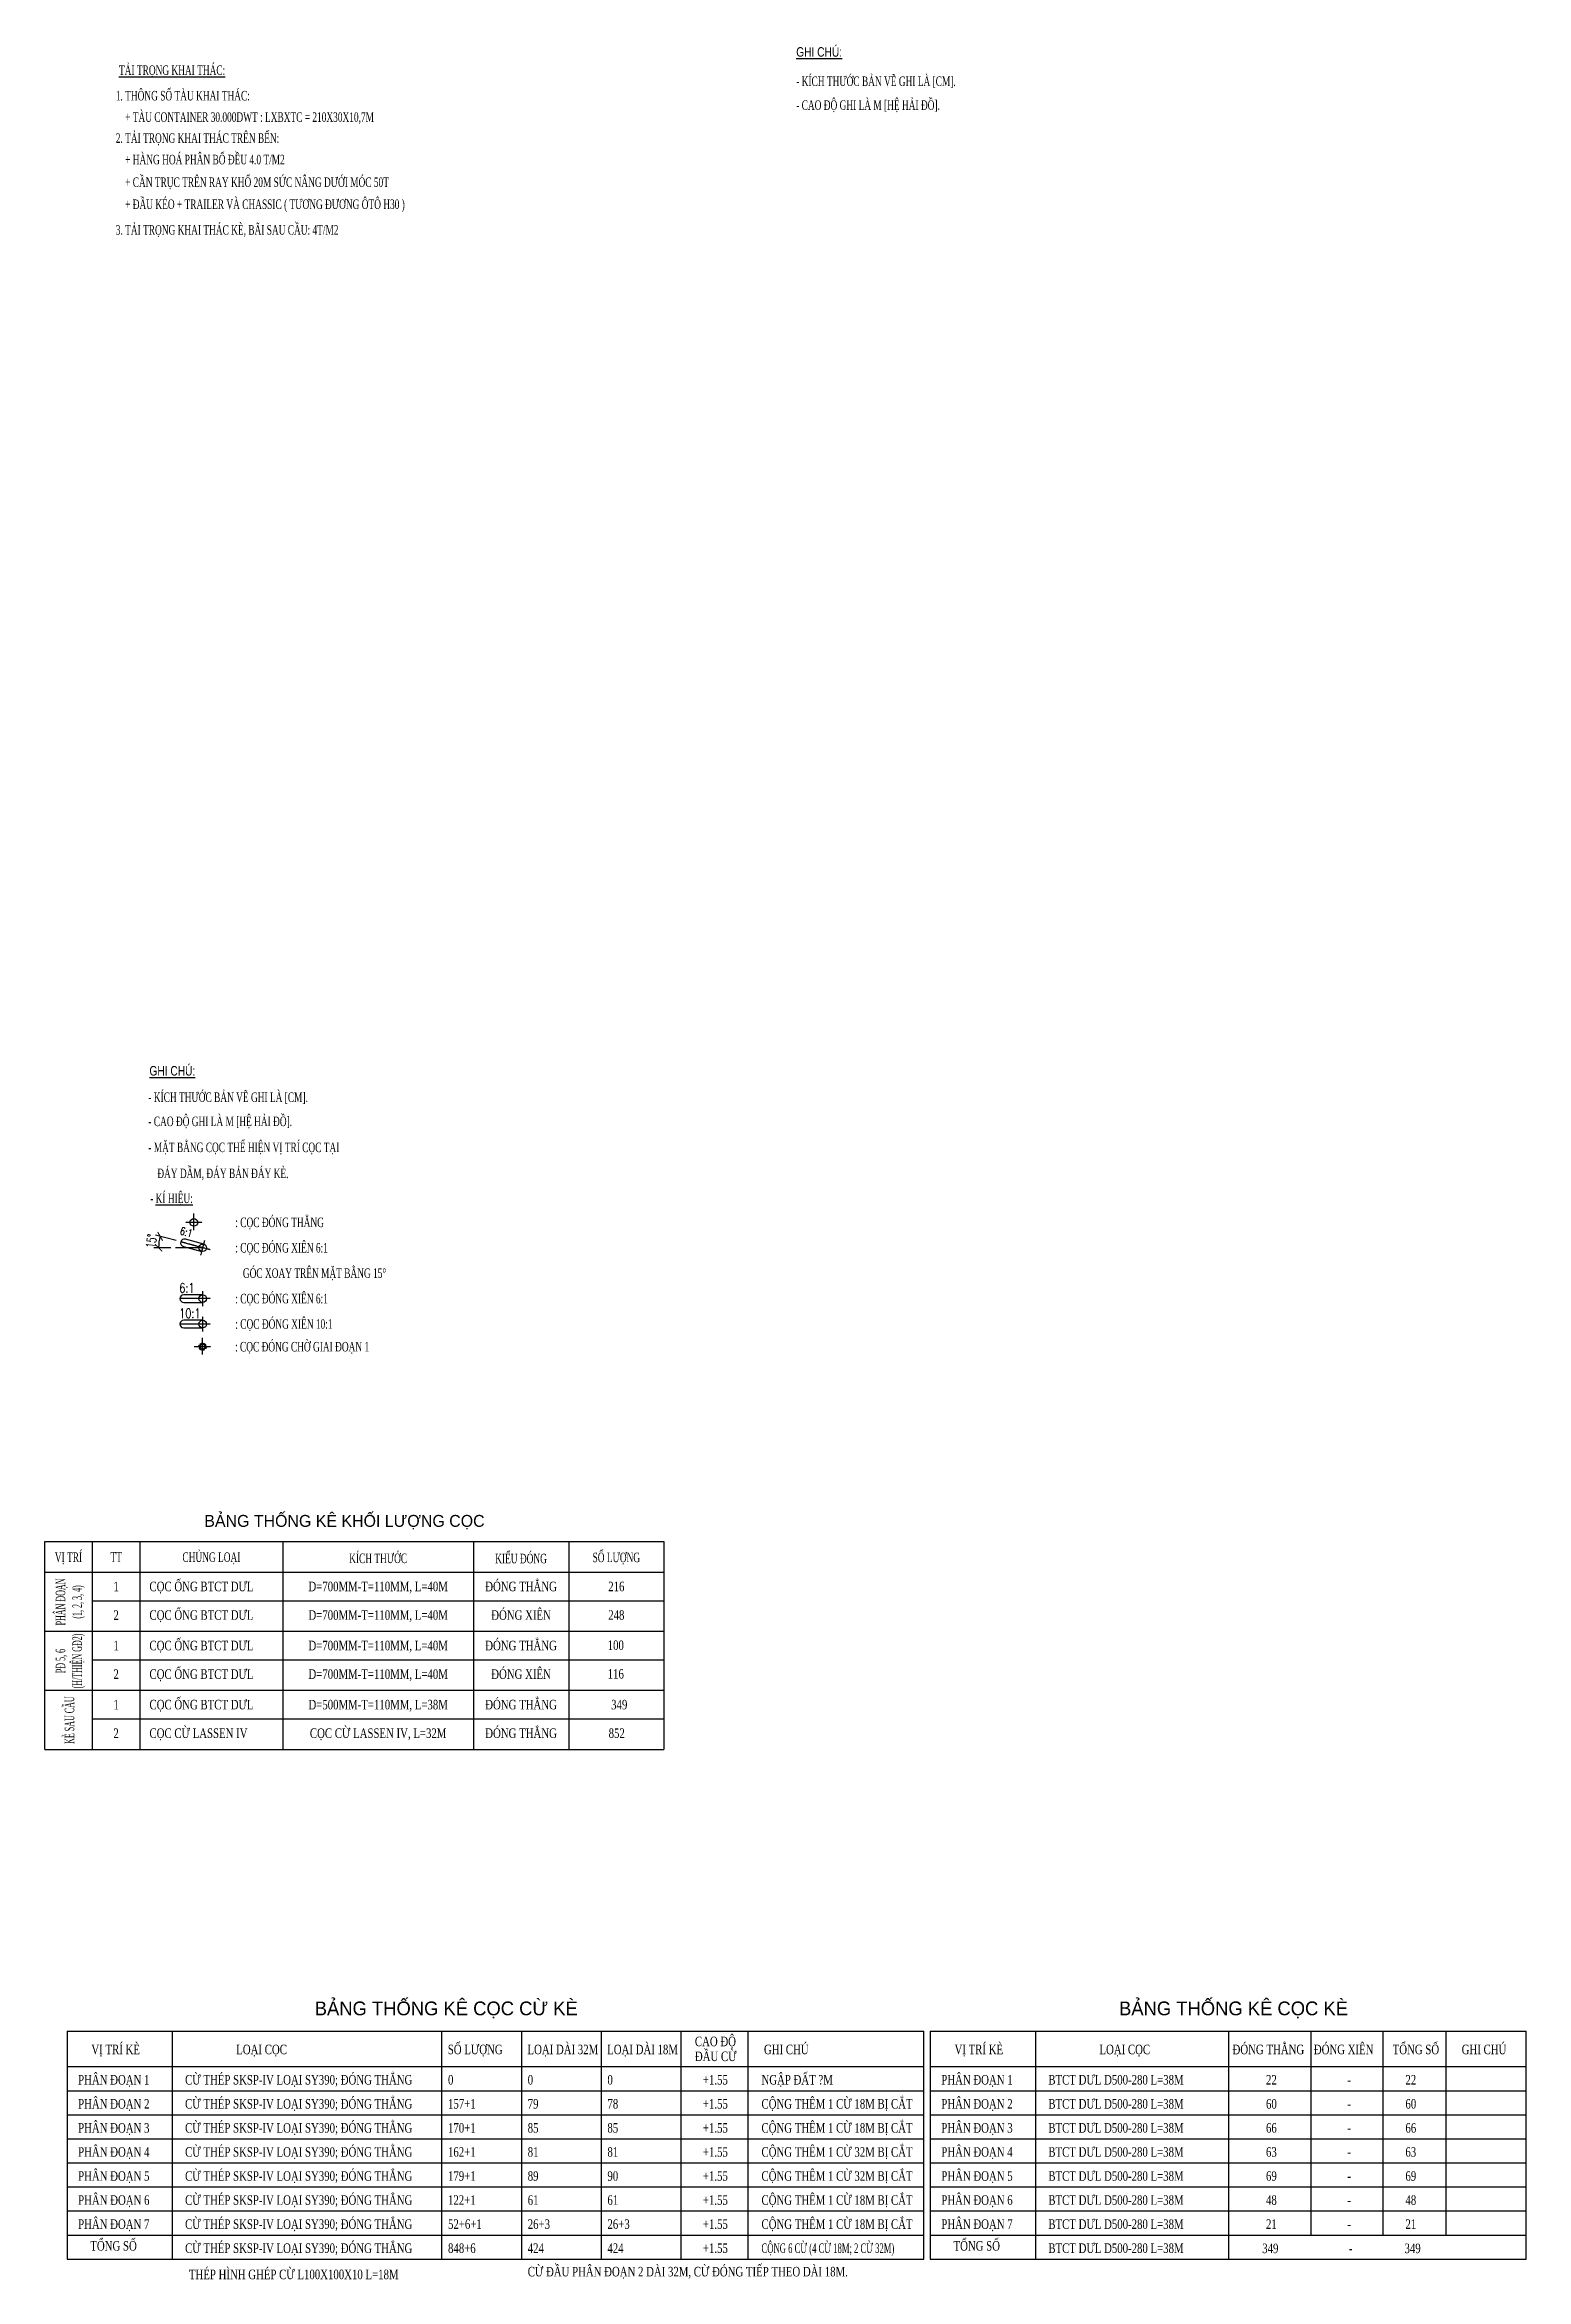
# Model space of a CAD drawing. Extents: x -64479 to 90650, y -38385 to 38270.
# Drawn here: x -8182 to 4259, y 455 to 19217 of the extents above; entities that cross this region are included whole.
import ezdxf
from ezdxf.enums import TextEntityAlignment as Align

# ---------------------------------------------------------------- set-up
doc = ezdxf.new("R2010")
doc.units = 0
doc.header["$MEASUREMENT"] = 0
doc.linetypes.add('CENTER2', pattern=[1.125, 0.75, -0.125, 0.125, -0.125])
doc.linetypes.add('HIDDEN', pattern=[0.375, 0.25, -0.125])
doc.layers.get('0').update_dxf_attribs({"linetype": 'CONTINUOUS'})
for name, color, linetype in [('BORDER', 2, 'CONTINUOUS'), ('CENTER', 9, 'CENTER2'), ('Dam', 4, 'CONTINUOUS'), ('DIM', 4, 'CONTINUOUS'), ('DIMENSION', 4, 'CONTINUOUS'), ('HATCH', 7, 'CONTINUOUS'), ('HIDDEN', 4, 'HIDDEN'), ('PILE-D600', 20, 'CONTINUOUS'), ('STEEL', 1, 'CONTINUOUS'), ('TEXT', 3, 'CONTINUOUS')]:
    doc.layers.add(name, color=color, linetype=linetype)
doc.layers.add('BORDER1', color=84, linetype='CONTINUOUS', lineweight=25)
doc.styles.add('CMB-1', font='VHBLACK_0.TTF', dxfattribs={"width": 0.8})
doc.styles.add('DIM', font='romans.shx', dxfattribs={"width": 0.65})
doc.styles.add('dtext', font='vnsimple.shx', dxfattribs={"width": 0.75})
doc.styles.add('THUONG', font='vntimeh.shx')
doc.styles.add('VH', font='VHAVAN_0.TTF', dxfattribs={"width": 0.85})
doc.dimstyles.new('400.Ph', dxfattribs={"dimscale": 400, "dimtxt": 0.2, "dimasz": 0.15, "dimexe": 0.1, "dimexo": 0.1, "dimgap": 0.06, "dimtad": 1, "dimdec": 0, "dimzin": 0, "dimdsep": 46, "dimtxsty": 'DIM', "dimblk": 'ARCHTICK', "dimcen": 0.15, "dimdle": 0.1, "dimclrd": 256, "dimclre": 7, "dimclrt": 6, "dimadec": 0, "dimazin": 0, "dimtfac": 1, "dimtdec": 0, "dimtix": 1, "dimtmove": 0, "dimatfit": 3, "dimldrblk": 'ARCHTICK', "dimfxl": 1, "dimtolj": 1, "dimtzin": 0, "dimarcsym": 0})

msp = doc.modelspace()

# ---------------------------------------------------------------- texts
at = {"layer": 'TEXT'}
for s, style, width, p in [('%%ughi chó:', 'CMB-1', 0.8, (-1871.8, 19116.3)), ('%%uT¶i träng khai th¸c:', 'THUONG', 0.65, (-7558.7, 18963.4)), ('- KÝch th\xadíc b¶n vÏ ghi lµ [cm].', 'THUONG', 0.65, (-1871.8, 18870.2)), ('1. th«ng sè tµu khai th¸c:', 'THUONG', 0.65, (-7585.3, 18749.2)), ('- Cao ®é ghi lµ m [HÖ h¶i ®å].', 'THUONG', 0.65, (-1871.8, 18670.2)), ('    + tµu container 30.000dwt : lXbXtC = 210x30x10,7m', 'THUONG', 0.65, (-7585.3, 18569.2)), ('2. t¶i träng khai th¸c trªn bÕn:', 'THUONG', 0.65, (-7585.3, 18392.7)), ('    + hµng ho¸ ph©n bè ®Òu 4.0 t/m2', 'THUONG', 0.65, (-7585.3, 18212.7)), ('    + cÇn trôc trªn ray khæ 20m søc n©ng d\xadíi mãc 50t  ', 'THUONG', 0.65, (-7585.3, 18022.7)), ('    + ®Çu kÐo + trailer vµ chassic ( t\xad¬ng ®\xad¬ng «t« h30 )', 'THUONG', 0.65, (-7585.3, 17837.7)), ('3. t¶i träng khai th¸c kÌ, b·i sau cÇu: 4t/m2', 'THUONG', 0.65, (-7585.3, 17622.4)), ('%%ughi chó:', 'CMB-1', 0.8, (-7303, 10561.6)), ('- KÝch th\xadíc b¶n vÏ ghi lµ [cm].', 'THUONG', 0.65, (-7311.8, 10340)), ('- Cao ®é ghi lµ m [HÖ H¶i §å].', 'THUONG', 0.65, (-7311.8, 10137.3)), ('- MÆt b»ng cäc thÓ hiÖn vÞ trÝ cäc t¹i', 'THUONG', 0.65, (-7311.8, 9919.1)), ('  ®¸y dÇm, ®¸y b¶n ®¸y kÌ.', 'THUONG', 0.65, (-7276.2, 9700.9)), ('VÞ trÝ KÌ', 'THUONG', 0.75, (-7790.3, 2344.9)), ('Sè l\xadîng', 'THUONG', 0.75, (-4797.5, 2344.9)), ('LO¹I DµI 32M', 'THUONG', 0.75, (-4128.3, 2344.9)), ('LO¹I DµI 18M', 'THUONG', 0.75, (-3459.1, 2344.9)), ('Cao ®é ', 'THUONG', 0.75, (-2722.6, 2412.2)), ('Ghi chó', 'THUONG', 0.75, (-2142.7, 2344.9)), ('VÞ trÝ KÌ', 'THUONG', 0.75, (-542.1, 2344.9)), ('§ãng th¼ng', 'THUONG', 0.75, (1792, 2344.9)), ('§ãng xiªn', 'THUONG', 0.75, (2474.7, 2344.9)), ('Tæng sè', 'THUONG', 0.75, (3136.4, 2344.9)), ('Ghi chó', 'THUONG', 0.75, (3716.2, 2344.9)), ('Lo¹i cäc', 'THUONG', 0.75, (-6573.9, 2344.9)), ('§Çu cõ', 'THUONG', 0.75, (-2722.6, 2287.2)), ('Lo¹i cäc', 'THUONG', 0.75, (674.3, 2344.9)), ('Ph©n ®o¹n 1', 'THUONG', 0.75, (-7901.8, 2090.3)), ('Cõ thÐp SKSP-IV Lo¹i SY390; §ãng th¼ng', 'THUONG', 0.75, (-7003.1, 2090.3)), ('0', 'THUONG', 0.75, (-4795.6, 2090.3)), ('0', 'THUONG', 0.75, (-4126.4, 2090.3)), ('0', 'THUONG', 0.75, (-3457.1, 2090.3)), ('+1.55', 'THUONG', 0.75, (-2655.4, 2090.3)), ('NgËp ®Êt ?m', 'THUONG', 0.75, (-2163.4, 2090.3)), ('Ph©n ®o¹n 1', 'THUONG', 0.75, (-653.6, 2090.3)), ('BTCT D¦L D500-280 L=38m', 'THUONG', 0.75, (245.1, 2090.3)), ('22', 'THUONG', 0.75, (2073, 2090.3)), (' - ', 'THUONG', 0.75, (2733.5, 2090.3)), (' - ', 'THUONG', 0.75, (2733.5, 2090.3)), ('22', 'THUONG', 0.75, (3243.7, 2090.3)), ('Ph©n ®o¹n 2', 'THUONG', 0.75, (-7901.8, 1888.3)), ('Cõ thÐp SKSP-IV Lo¹i SY390; §ãng th¼ng', 'THUONG', 0.75, (-7003.1, 1888.3)), ('157+1', 'THUONG', 0.75, (-4795.6, 1888.3)), ('79', 'THUONG', 0.75, (-4126.4, 1888.3)), ('78', 'THUONG', 0.75, (-3457.1, 1888.3)), ('+1.55', 'THUONG', 0.75, (-2655.4, 1888.3)), ('CéNG TH£M 1 Cõ 18M BÞ C¾T', 'THUONG', 0.75, (-2163.4, 1888.3)), ('Ph©n ®o¹n 2', 'THUONG', 0.75, (-653.6, 1888.3)), ('BTCT D¦L D500-280 L=38m', 'THUONG', 0.75, (245.1, 1888.3)), ('60', 'THUONG', 0.75, (2073, 1888.3)), (' - ', 'THUONG', 0.75, (2733.5, 1888.3)), ('60', 'THUONG', 0.75, (3243.7, 1888.3)), ('Ph©n ®o¹n 3', 'THUONG', 0.75, (-7901.8, 1686.3)), ('Cõ thÐp SKSP-IV Lo¹i SY390; §ãng th¼ng', 'THUONG', 0.75, (-7003.1, 1686.3)), ('170+1', 'THUONG', 0.75, (-4795.6, 1686.3)), ('85', 'THUONG', 0.75, (-4126.4, 1686.3)), ('85', 'THUONG', 0.75, (-3457.1, 1686.3)), ('+1.55', 'THUONG', 0.75, (-2655.4, 1686.3)), ('CéNG TH£M 1 Cõ 18M BÞ C¾T', 'THUONG', 0.75, (-2163.4, 1686.3)), ('Ph©n ®o¹n 3', 'THUONG', 0.75, (-653.6, 1686.3)), ('BTCT D¦L D500-280 L=38m', 'THUONG', 0.75, (245.1, 1686.3)), ('66', 'THUONG', 0.75, (2073, 1686.3)), (' - ', 'THUONG', 0.75, (2733.5, 1686.3)), ('66', 'THUONG', 0.75, (3243.7, 1686.3)), ('Ph©n ®o¹n 4', 'THUONG', 0.75, (-7901.8, 1484.3)), ('Cõ thÐp SKSP-IV Lo¹i SY390; §ãng th¼ng', 'THUONG', 0.75, (-7003.1, 1484.3)), ('162+1', 'THUONG', 0.75, (-4795.6, 1484.3)), ('81', 'THUONG', 0.75, (-4126.4, 1484.3)), ('81', 'THUONG', 0.75, (-3457.1, 1484.3)), ('+1.55', 'THUONG', 0.75, (-2655.4, 1484.3)), ('CéNG TH£M 1 Cõ 32M BÞ C¾T', 'THUONG', 0.75, (-2163.4, 1484.3)), ('Ph©n ®o¹n 4', 'THUONG', 0.75, (-653.6, 1484.3)), ('BTCT D¦L D500-280 L=38m', 'THUONG', 0.75, (245.1, 1484.3)), ('63', 'THUONG', 0.75, (2073, 1484.3)), (' - ', 'THUONG', 0.75, (2733.5, 1484.3)), ('63', 'THUONG', 0.75, (3243.7, 1484.3)), ('Ph©n ®o¹n 5', 'THUONG', 0.75, (-7901.8, 1282.3)), ('Cõ thÐp SKSP-IV Lo¹i SY390; §ãng th¼ng', 'THUONG', 0.75, (-7003.1, 1282.3)), ('179+1', 'THUONG', 0.75, (-4795.6, 1282.3)), ('89', 'THUONG', 0.75, (-4126.4, 1282.3)), ('90', 'THUONG', 0.75, (-3457.1, 1282.3)), ('+1.55', 'THUONG', 0.75, (-2655.4, 1282.3)), ('CéNG TH£M 1 Cõ 32M BÞ C¾T', 'THUONG', 0.75, (-2163.4, 1282.3)), ('Ph©n ®o¹n 5', 'THUONG', 0.75, (-653.6, 1282.3)), ('BTCT D¦L D500-280 L=38m', 'THUONG', 0.75, (245.1, 1282.3)), ('69', 'THUONG', 0.75, (2073, 1282.3)), (' - ', 'THUONG', 0.75, (2733.5, 1282.3)), ('69', 'THUONG', 0.75, (3243.7, 1282.3)), ('Ph©n ®o¹n 6', 'THUONG', 0.75, (-7901.8, 1080.3)), ('Cõ thÐp SKSP-IV Lo¹i SY390; §ãng th¼ng', 'THUONG', 0.75, (-7003.1, 1080.3)), ('122+1', 'THUONG', 0.75, (-4795.6, 1080.3)), ('61', 'THUONG', 0.75, (-4126.4, 1080.3)), ('61', 'THUONG', 0.75, (-3457.1, 1080.3)), ('+1.55', 'THUONG', 0.75, (-2655.4, 1080.3)), ('CéNG TH£M 1 Cõ 18M BÞ C¾T', 'THUONG', 0.75, (-2163.4, 1080.3)), ('Ph©n ®o¹n 6', 'THUONG', 0.75, (-653.6, 1080.3)), ('BTCT D¦L D500-280 L=38m', 'THUONG', 0.75, (245.1, 1080.3)), ('48', 'THUONG', 0.75, (2073, 1080.3)), ('48', 'THUONG', 0.75, (3243.7, 1080.3)), ('Ph©n ®o¹n 7', 'THUONG', 0.75, (-7901.8, 878.3)), ('Cõ thÐp SKSP-IV Lo¹i SY390; §ãng th¼ng', 'THUONG', 0.75, (-7003.1, 878.3)), ('52+6+1', 'THUONG', 0.75, (-4795.6, 878.3)), ('26+3', 'THUONG', 0.75, (-4126.4, 878.3)), ('26+3', 'THUONG', 0.75, (-3457.1, 878.3)), ('+1.55', 'THUONG', 0.75, (-2655.4, 878.3)), ('CéNG TH£M 1 Cõ 18M BÞ C¾T', 'THUONG', 0.75, (-2163.4, 878.3)), ('Ph©n ®o¹n 7', 'THUONG', 0.75, (-653.6, 878.3)), ('BTCT D¦L D500-280 L=38m', 'THUONG', 0.75, (245.1, 878.3)), ('21', 'THUONG', 0.75, (2073, 878.3)), (' - ', 'THUONG', 0.75, (2733.5, 1080.3)), ('21', 'THUONG', 0.75, (3243.7, 878.3)), ('Tæng sè', 'THUONG', 0.75, (-7799.2, 695.9)), ('Cõ thÐp SKSP-IV Lo¹i SY390; §ãng th¼ng', 'THUONG', 0.75, (-7003.1, 676.3)), ('848+6', 'THUONG', 0.75, (-4795.6, 676.3)), ('424', 'THUONG', 0.75, (-4126.4, 676.3)), ('424', 'THUONG', 0.75, (-3457.1, 676.3)), ('+1.55', 'THUONG', 0.75, (-2655.4, 676.3)), ('CéNG 6 cõ (4 Cõ 18M; 2 Cõ 32M)', 'THUONG', 0.6, (-2163.4, 676.3)), ('Tæng sè', 'THUONG', 0.75, (-551, 695.9)), ('BTCT D¦L D500-280 L=38m', 'THUONG', 0.75, (245.1, 676.3)), ('349', 'THUONG', 0.75, (2041.2, 674.8)), (' - ', 'THUONG', 0.75, (2733.5, 878.3)), ('349', 'THUONG', 0.75, (3235.9, 674.8)), ('Cõ §ÇU PH¢N §O¹N 2 DµI 32M, Cõ §ãNG TIÕP THEO DµI 18M.', 'THUONG', 0.75, (-4126.4, 479.4)), ('-', 'THUONG', 0.75, (2769.1, 674.8)), ('ThÐp h×nh ghÐp cõ L100x100x10 L=18m', 'THUONG', 0.75, (-6971.3, 456.1))]:
    msp.add_text(s, height=80, dxfattribs=dict(at, style=style, width=width)).set_placement(p)
for s, style, width, p in [('- %%ukÝ hiÖu:', 'THUONG', 0.65, (-7296.7, 9531.1)), (': Cäc ®ãng th¼ng', 'THUONG', 0.65, (-6581.5, 9329.4)), (': Cäc ®ãng xiªn 6:1', 'THUONG', 0.65, (-6581.5, 9116)), ('6:1', 'dtext', 0.75, (-7053, 8778.6)), ('gãc xoay trªn mÆt b»ng 15%%D', 'THUONG', 0.65, (-6518.1, 8902.7)), (': Cäc ®ãng xiªn 6:1', 'THUONG', 0.65, (-6581.5, 8689.3)), ('10:1', 'dtext', 0.75, (-7053, 8565.3)), (': Cäc ®ãng xiªn 10:1', 'THUONG', 0.65, (-6581.5, 8476)), (': Cäc ®ãng chê giai ®o¹n 1', 'THUONG', 0.65, (-6583.8, 8285.4)), ('Cäc èng BTCT D¦L', 'THUONG', 0.75, (-7302.4, 6272.3)), ('Cäc èng BTCT D¦L', 'THUONG', 0.75, (-7302.4, 6032.3)), ('Cäc èng BTCT D¦L', 'THUONG', 0.75, (-7302.4, 5776.3)), ('Cäc èng BTCT D¦L', 'THUONG', 0.75, (-7302.4, 5536.3)), ('Cäc èng BTCT D¦L', 'THUONG', 0.75, (-7302.4, 5280.3)), ('Cäc cõ Lassen IV', 'THUONG', 0.75, (-7302.4, 5040.3))]:
    msp.add_text(s, height=80, dxfattribs=dict(at, style=style, width=width)).set_placement(p, align=Align.MIDDLE_LEFT)
at = {"layer": 'TEXT', "style": 'dtext', "width": 0.75}
msp.add_text('6:1', height=64, rotation=345, dxfattribs=at).set_placement((-7043.1, 9260.7), align=Align.MIDDLE_LEFT)
at = {"layer": 'TEXT', "color": 4, "style": 'CMB-1'}
msp.add_text('b¶ng thèng kª khèi l\xadîng cäc', height=100, dxfattribs=at).set_placement((-5665.2, 6772.7), align=Align.CENTER)
at = {"layer": 'TEXT', "style": 'THUONG'}
for s, width, p in [('vÞ trÝ', 0.65, (-7982.4, 6520.3)), ('chñng lo¹i', 0.65, (-6782.4, 6520.3)), ('kÝch th\xadíc', 0.65, (-5382.4, 6520.3)), ('kiÓu ®ãng', 0.65, (-4182.4, 6520.3)), ('sè l\xadîng', 0.65, (-3382.4, 6520.3)), ('tt', 0.65, (-7582.4, 6520.3)), ('1', 0.75, (-7582.4, 6272.3)), ('2', 0.75, (-7582.4, 6032.3)), ('1', 0.75, (-7582.4, 5776.3)), ('2', 0.75, (-7582.4, 5536.3)), ('1', 0.75, (-7582.4, 5280.3)), ('2', 0.75, (-7582.4, 5040.3))]:
    msp.add_text(s, height=80, dxfattribs=dict(at, width=width)).set_placement(p, align=Align.MIDDLE)
for s, width, p in [('ph©n ®o¹n', 0.55, (-8050, 6142)), ('(1, 2, 3, 4)', 0.55, (-7909.7, 6142)), ('(h/thiÖn g®2)', 0.5, (-7909.7, 5646)), ('p® 5, 6', 0.55, (-8050, 5646)), ('kÌ sau cÇu', 0.55, (-7974.5, 5150))]:
    msp.add_text(s, height=80, rotation=90, dxfattribs=dict(at, width=width)).set_placement(p, align=Align.MIDDLE_CENTER)
at = {"layer": 'TEXT', "style": 'THUONG', "width": 0.75}
for s, p in [('D=700mm-T=110mm, L=40m', (-5382.4, 6272.3)), ('§ãng th¼ng', (-4182.4, 6272.3)), ('216', (-3382.4, 6272.3)), ('D=700mm-T=110mm, L=40m', (-5382.4, 6032.3)), ('§ãng xiªn', (-4182.4, 6032.3)), ('248', (-3382.4, 6032.3)), ('D=700mm-T=110mm, L=40m', (-5382.4, 5776.3)), ('§ãng th¼ng', (-4182.4, 5776.3)), ('100', (-3386.9, 5778.9)), ('D=700mm-T=110mm, L=40m', (-5382.4, 5536.3)), ('§ãng xiªn', (-4182.4, 5536.3)), ('116', (-3386.9, 5538.9)), ('D=500mm-T=110mm, L=38m', (-5382.4, 5280.3)), ('§ãng th¼ng', (-4182.4, 5280.3)), ('349  ', (-3335.2, 5280.3)), ('Cäc cõ Lassen IV, L=32m', (-5382.4, 5040.3)), ('§ãng th¼ng', (-4182.4, 5040.3)), ('852', (-3378.9, 5040.3))]:
    msp.add_text(s, height=80, dxfattribs=at).set_placement(p, align=Align.MIDDLE_CENTER)
at = {"layer": 'TEXT', "style": 'VH'}
for s, p in [('b¶ng thèng kª cäc cõ kÌ', (-4810.5, 2671.9)), ('b¶ng thèng kª cäc kÌ', (1800, 2671.9))]:
    msp.add_text(s, height=115.5, dxfattribs=at).set_placement(p, align=Align.CENTER)

# ---------------------------------------------------------------- blocks, each defined once
blk = doc.blocks.new('_ArchTick')
at = {"color": 0, "linetype": 'ByBlock', "const_width": 0.15}
blk.add_lwpolyline([(-0.5, -0.5), (0.5, 0.5)], dxfattribs=at)
blk = doc.blocks.new('*D87')
at = {"layer": 'DIMENSION', "color": 7, "lineweight": -2}
for p, q in [((-7079, 9176), (-7252, 9222)), ((-7123, 9116), (-7266, 9116))]:
    blk.add_line(p, q, dxfattribs=at)
at = {"layer": 'DIMENSION', "lineweight": -2}
blk.add_arc((-6855, 9116), 371, 165, 180, dxfattribs=at)
at = {"layer": 'DIMENSION', "lineweight": -2, "xscale": 60, "yscale": 60, "zscale": 60}
for p, rotation in [((-7213, 9212), 75.00000000000765), ((-7226, 9116), 269.9999999999998)]:
    blk.add_blockref('_ArchTick', p, dxfattribs=dict(at, rotation=rotation))
at = {"layer": 'DIMENSION', "color": 6, "insert": (-7286, 9172), "char_height": 80, "attachment_point": 5, "rotation": 82.5, "style": 'DIM'}
blk.add_mtext('\\A1;15°', dxfattribs=at)

# ---------------------------------------------------------------- dimensions: what is measured, and where the dimension line sits
at = {"layer": 'DIMENSION'}
dim = msp.add_angular_dim_2l(base=(-7220.4, 9180), line1=((-6854.7, 9115.5), (-7082.8, 9115.5)), line2=((-6792.9, 9099), (-7040.1, 9165.2)), dimstyle='400.Ph', dxfattribs=at)
dim.commit()
dim.dimension.update_dxf_attribs({"geometry": '*D87', "text_midpoint": (-7286.3, 9172.4)})

# ---------------------------------------------------------------- hatches: boundary and pattern name
at = {"layer": 'HATCH'}
h = msp.add_hatch(dxfattribs=at)
h.set_pattern_fill('ANSI31', color=256, scale=50, style=0)
h.set_pattern_definition([(45, (1211.786, -11348.3354), (-4.4194174, 4.4194174), [])])
h.paths.add_polyline_path([(-6887, 8284.9, 1), (-6827, 8284.9, 1)])
h.paths.add_polyline_path([(-6840, 8284.9, -1), (-6874, 8284.9, -1)], flags=16)

# ---------------------------------------------------------------- linework, layer by layer
at = {"layer": 'BORDER'}
for p, q in [((-8182.4, 6392.3), (-2982.4, 6392.3)), ((-8182.4, 5896.3), (-2982.4, 5896.3)), ((-8182.4, 5400.3), (-2982.4, 5400.3))]:
    msp.add_line(p, q, dxfattribs=at)
for points in [[(-7994.5, 2538.1), (-7994.5, 624.6), (-801.4, 624.6), (-801.4, 2538.1)], [(-7994.5, 2538.1), (-801.4, 2538.1)], [(-7111.9, 2538.1), (-7111.9, 624.6)], [(-4849.2, 2538.1), (-4849.2, 624.6)], [(-4180, 2538.1), (-4180, 624.6)], [(-3510.7, 2538.1), (-3510.7, 624.6)], [(-2841.5, 2538.1), (-2841.5, 624.6)], [(-2276.9, 2538.1), (-2276.9, 624.6)], [(-746.3, 2538.1), (-746.3, 624.6), (4258.7, 624.6), (4258.7, 2538.1)], [(-746.3, 2538.1), (4258.7, 2538.1)], [(136.4, 2538.1), (136.4, 624.6)], [(1759.1, 2538.1), (1759.1, 624.6)], [(2448, 2538.1), (2448, 826.6)], [(3055.1, 2538.1), (3055.1, 826.6)], [(3582.1, 2538.1), (3582.1, 826.6)], [(-7994.5, 2240.6), (-801.4, 2240.6)], [(-746.3, 2240.6), (4258.7, 2240.6)], [(-7994.5, 826.6), (-801.4, 826.6)], [(-746.3, 826.6), (4258.7, 826.6)]]:
    msp.add_lwpolyline(points, dxfattribs=at)
at = {"layer": 'BORDER1'}
for points in [[(-7994.5, 2038.6), (-801.4, 2038.6)], [(-746.3, 2038.6), (4258.7, 2038.6)], [(-7994.5, 1836.6), (-801.4, 1836.6)], [(-746.3, 1836.6), (4258.7, 1836.6)], [(-7994.5, 1634.6), (-801.4, 1634.6)], [(-746.3, 1634.6), (4258.7, 1634.6)], [(-7994.5, 1432.6), (-801.4, 1432.6)], [(-746.3, 1432.6), (4258.7, 1432.6)], [(-7994.5, 1230.6), (-801.4, 1230.6)], [(-746.3, 1230.6), (4258.7, 1230.6)], [(-7994.5, 1028.6), (-801.4, 1028.6)], [(-746.3, 1028.6), (4258.7, 1028.6)]]:
    msp.add_lwpolyline(points, dxfattribs=at)
at = {"layer": 'CENTER'}
for p, q in [((-6930, 9263.7), (-6930, 9402.4)), ((-6860.6, 9328.9), (-6999.3, 9328.9)), ((-6792.9, 9099), (-7040.1, 9165.2)), ((-6871.2, 9053.7), (-6838.1, 9177.4)), ((-6790.7, 8688.9), (-7046.7, 8688.9)), ((-6854.7, 8624.9), (-6854.7, 8752.9)), ((-6790.7, 8475.5), (-7046.7, 8475.5)), ((-6854.7, 8411.5), (-6854.7, 8539.5)), ((-6787.6, 8284.9), (-6926.3, 8284.9)), ((-6857, 8219.7), (-6857, 8358.4))]:
    msp.add_line(p, q, dxfattribs=at)
at = {"layer": 'Dam'}
for p, q in [((-7782.4, 6648.3), (-7782.4, 4904.3)), ((-7382.4, 6648.3), (-7382.4, 4904.3)), ((-6182.4, 6648.3), (-6182.4, 4904.3)), ((-4582.4, 6648.3), (-4582.4, 4904.3)), ((-3782.4, 6648.3), (-3782.4, 4904.3)), ((-7782.4, 6152.3), (-2982.4, 6152.3)), ((-7782.4, 5656.3), (-2982.4, 5656.3)), ((-7782.4, 5160.3), (-2982.4, 5160.3))]:
    msp.add_line(p, q, dxfattribs=at)
at = {"layer": 'DIM'}
msp.add_line((-6854.7, 9115.5), (-7082.8, 9115.5), dxfattribs=at)
at = {"layer": 'HIDDEN', "ltscale": 80}
msp.add_circle((-6857, 8284.9), 30, dxfattribs=at)
at = {"layer": 'PILE-D600'}
for points in [[(-6846.4, 9146.5), (-7000.9, 9187.9, 1), (-7017.5, 9126), (-6863, 9084.6)], [(-6854.7, 8720.9), (-7014.7, 8720.9, 1), (-7014.7, 8656.9), (-6854.7, 8656.9)], [(-6854.7, 8507.5), (-7014.7, 8507.5, 1), (-7014.7, 8443.5), (-6854.7, 8443.5)]]:
    msp.add_lwpolyline(points, format="xyb", dxfattribs=at)
for centre in [(-6930, 9328.9), (-6854.7, 9115.5), (-6854.7, 8688.9), (-6854.7, 8475.5)]:
    msp.add_circle(centre, 32, dxfattribs=at)
at = {"layer": 'STEEL'}
for p, q in [((-8182.4, 4904.3), (-8182.4, 6648.3)), ((-8182.4, 6648.3), (-2982.4, 6648.3)), ((-2982.4, 6648.3), (-2982.4, 4904.3)), ((-8182.4, 4904.3), (-2982.4, 4904.3))]:
    msp.add_line(p, q, dxfattribs=at)

msp.set_redraw_order([(e.dxf.handle, doc.entitydb.next_handle()) for e in msp.query("TEXT MTEXT ATTDEF DIMENSION ARC_DIMENSION")])  # texts and dimensions are drawn at this point

doc.saveas('drawing.dxf')
